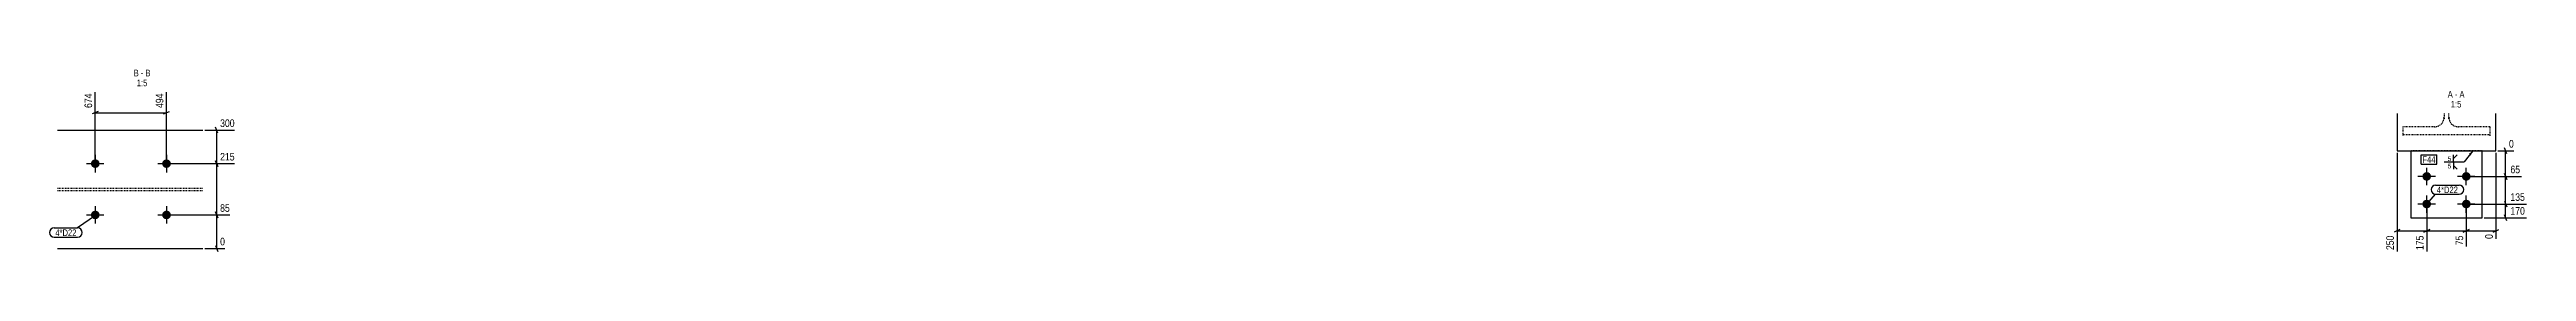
# Model space of a CAD drawing. Header units: millimetres. Extents: x 20 to 94079, y 20 to 5397.
# Drawn here: x 20 to 6277, y 20 to 481 of the extents above; entities that cross this region are included whole.
import ezdxf

# ---------------------------------------------------------------- set-up
doc = ezdxf.new("R2010")
doc.units = ezdxf.units.MM
doc.linetypes.add('DXK_LINE_DOT2', pattern=[3.9198, 1.9599, -1.9599])
for name, color, linetype in [('MÅLSÆTNING', 7, 'Continuous'), ('STÅL', 7, 'Continuous'), ('TEKST', 7, 'Continuous')]:
    doc.layers.add(name, color=color, linetype=linetype)
doc.styles.add('Arial Narrow', font='ARIALN.TTF', dxfattribs={"height": 0.2})

msp = doc.modelspace()

# ---------------------------------------------------------------- hatches: boundary and pattern name
at = {"layer": 'STÅL', "linetype": 'Continuous'}
for color, points in [(4, [(135.5, 253.5, -1), (135.5, 231.5, -1)]), (4, [(315.5, 253.5, -1), (315.5, 231.5, -1)]), (96, [(6014.2, 210.2, -1), (6036.2, 210.2, -1)]), (96, [(6114.2, 210.2, -1), (6136.2, 210.2, -1)]), (96, [(6014.2, 140.2, -1), (6036.2, 140.2, -1)]), (96, [(6114.2, 140.2, -1), (6136.2, 140.2, -1)]), (4, [(135.5, 123.5, -1), (135.5, 101.5, -1)]), (4, [(315.5, 123.5, -1), (315.5, 101.5, -1)])]:
    msp.add_hatch(color=color, dxfattribs=at).paths.add_polyline_path(points)
at = {"layer": 'TEKST', "linetype": 'Continuous'}
msp.add_hatch(color=3, dxfattribs=at).paths.add_polyline_path([(6131.7, 267.3), (6141.8, 275.2), (6136.6, 263.4)])

# ---------------------------------------------------------------- linework, layer by layer
at = {"layer": 'MÅLSÆTNING', "color": 7, "linetype": 'Continuous'}
for p, q in [((135.5, 247.5), (135.5, 423.8)), ((315.5, 247.5), (315.5, 423.8)), ((143, 374.5), (128, 368.5)), ((135.5, 371.5), (315.5, 371.5)), ((308, 368.5), (323, 374.5)), ((412.2, 327.5), (487.5, 327.5)), ((445.4, 320), (439.4, 335)), ((442.4, 242.5), (442.4, 327.5)), ((5950.2, 270.2), (5950.2, 20)), ((6205.2, 275.2), (6245.2, 275.2)), ((6227.5, 267.7), (6221.5, 282.7)), ((6224.5, 210.2), (6224.5, 275.2)), ((320.5, 242.5), (487.5, 242.5)), ((320.5, 242.5), (487.5, 242.5)), ((439.4, 250), (445.4, 235)), ((445.4, 235), (439.4, 250)), ((442.4, 112.5), (442.4, 242.5)), ((6130.2, 210.2), (6264.7, 210.2)), ((6130.2, 210.2), (6264.7, 210.2)), ((6221.5, 217.7), (6227.5, 202.7)), ((6227.5, 202.7), (6221.5, 217.7)), ((6224.5, 140.2), (6224.5, 210.2)), ((6025.2, 135.2), (6025.2, 20)), ((6125.2, 135.2), (6125.2, 32.2)), ((6130.2, 140.2), (6276.9, 140.2)), ((6130.2, 140.2), (6276.9, 140.2)), ((6221.5, 147.7), (6227.5, 132.7)), ((6221.5, 147.7), (6227.5, 132.7)), ((6224.5, 105.2), (6224.5, 140.2)), ((320.5, 112.5), (475.3, 112.5)), ((320.5, 112.5), (475.3, 112.5)), ((439.4, 120), (445.4, 105)), ((445.4, 105), (439.4, 120)), ((442.4, 27.5), (442.4, 112.5)), ((5957.7, 75.3), (5942.7, 69.3)), ((5950.2, 72.3), (6025.2, 72.3)), ((6017.7, 69.3), (6032.7, 75.3)), ((6117.7, 69.3), (6132.7, 75.3)), ((6170.2, 105.2), (6276.9, 105.2)), ((6192.7, 69.3), (6207.7, 75.3)), ((6227.5, 97.7), (6221.5, 112.7)), ((412.2, 27.5), (463.1, 27.5)), ((439.4, 35), (445.4, 20))]:
    msp.add_line(p, q, dxfattribs=at)
at = {"layer": 'STÅL', "color": 2, "linetype": 'Continuous'}
for p, q in [((39.7, 327.5), (407.2, 327.5)), ((5950.2, 369.8), (5950.2, 275.2)), ((6200.2, 275.2), (6200.2, 369.8)), ((5950.2, 275.2), (6200.2, 275.2)), ((39.7, 27.5), (407.2, 27.5))]:
    msp.add_line(p, q, dxfattribs=at)
at = {"layer": 'STÅL', "color": 7, "linetype": 'DXK_LINE_DOT2'}
for p, q in [((6045.2, 335.8), (5965.2, 335.8)), ((5965.2, 335.8), (5965.2, 313)), ((5965.2, 316.7), (6185.2, 316.7)), ((6045.2, 335.8), (6054.4, 337.7)), ((6096, 337.7), (6105.2, 335.8)), ((6185.2, 335.8), (6105.2, 335.8)), ((6185.2, 313), (6185.2, 335.8)), ((39.7, 180.5), (407.2, 180.5)), ((39.7, 174.5), (407.2, 174.5))]:
    msp.add_line(p, q, dxfattribs=at)
at = {"layer": 'STÅL', "color": 4, "linetype": 'Continuous'}
for p, q in [((135.5, 264.5), (135.5, 220.5)), ((315.5, 264.5), (315.5, 220.5)), ((5985.2, 275.2), (5985.2, 105.2)), ((6165.2, 105.2), (6165.2, 275.2)), ((113.5, 242.5), (157.5, 242.5)), ((293.5, 242.5), (337.5, 242.5)), ((135.5, 134.5), (135.5, 90.5)), ((315.5, 134.5), (315.5, 90.5)), ((113.5, 112.5), (157.5, 112.5)), ((293.5, 112.5), (337.5, 112.5)), ((5985.2, 105.2), (6165.2, 105.2))]:
    msp.add_line(p, q, dxfattribs=at)
at = {"layer": 'STÅL', "color": 30, "linetype": 'DXK_LINE_DOT2'}
msp.add_line((6165.2, 275.2), (5985.2, 275.2), dxfattribs=at)
at = {"layer": 'STÅL', "color": 96, "linetype": 'Continuous'}
for p, q in [((6047.2, 210.2), (6003.2, 210.2)), ((6025.2, 188.2), (6025.2, 232.2)), ((6147.2, 210.2), (6103.2, 210.2)), ((6125.2, 188.2), (6125.2, 232.2)), ((6047.2, 140.2), (6003.2, 140.2)), ((6025.2, 118.2), (6025.2, 162.2)), ((6147.2, 140.2), (6103.2, 140.2)), ((6125.2, 118.2), (6125.2, 162.2))]:
    msp.add_line(p, q, dxfattribs=at)
at = {"layer": 'STÅL', "color": 7, "linetype": 'DXK_LINE_DOT2'}
for centre, start, end in [((6045, 359.9), 292.7149, 337.71377), ((6105.3, 359.9), 202.28623, 247.2851)]:
    msp.add_arc(centre, 24.1, start, end, dxfattribs=at)
at = {"layer": 'TEKST', "color": 3, "linetype": 'Continuous'}
msp.add_line((6141.8, 275.2), (6119.6, 246.7), dxfattribs=at)

# ---------------------------------------------------------------- wipeouts: each hides what was drawn before it
at = {"color": 0, "linetype": 'Continuous'}
for points in [[(245.3, 463.8), (245.3, 481.3), (232.5, 481.3), (232.5, 463.8)], [(6091.1, 409.8), (6091.1, 427.3), (6078.3, 427.3), (6078.3, 409.8)]]:
    msp.add_wipeout(points, dxfattribs=at).dxf.layer = 'TEKST'
at = {"color": 0}
msp.add_wipeout([(88, 59.1), (88, 76.6), (34.7, 76.6), (34.7, 59.1)], dxfattribs=at).dxf.layer = 'TEKST'

# ---------------------------------------------------------------- next in the draw order: wipeouts: each hides what was drawn before it
at = {"color": 0, "linetype": 'Continuous'}
for points, layer in [([(131.5, 424.2), (103.5, 424.2), (103.5, 379.6), (131.5, 379.6)], 'MÅLSÆTNING'), ([(491.5, 331.5), (491.5, 359.5), (446.9, 359.5), (446.9, 331.5)], 'MÅLSÆTNING'), ([(491.5, 246.5), (491.5, 274.5), (446.9, 274.5), (446.9, 246.5)], 'MÅLSÆTNING'), ([(6249.2, 279.2), (6249.2, 307.2), (6229, 307.2), (6229, 279.2)], 'MÅLSÆTNING'), ([(6265, 214.2), (6265, 242.2), (6232.7, 242.2), (6232.7, 214.2)], 'MÅLSÆTNING'), ([(479.3, 116.5), (479.3, 144.5), (446.9, 144.5), (446.9, 116.5)], 'MÅLSÆTNING'), ([(6277.2, 144.2), (6277.2, 172.2), (6232.7, 172.2), (6232.7, 144.2)], 'MÅLSÆTNING'), ([(5946.2, 64.2), (5918.2, 64.2), (5918.2, 19.6), (5946.2, 19.6)], 'MÅLSÆTNING'), ([(6021.2, 64.2), (5993.2, 64.2), (5993.2, 19.6), (6021.2, 19.6)], 'MÅLSÆTNING'), ([(467.1, 31.5), (467.1, 59.5), (446.9, 59.5), (446.9, 31.5)], 'MÅLSÆTNING'), ([(256.9, 463.8), (256.9, 481.3), (250.5, 481.3), (250.5, 463.8)], 'TEKST'), ([(6102.7, 409.8), (6102.7, 427.3), (6096.3, 427.3), (6096.3, 409.8)], 'TEKST')]:
    msp.add_wipeout(points, dxfattribs=at).dxf.layer = layer
at = {"color": 0}
for points in [[(6086.9, 248.2), (6086.9, 262.7), (6077.2, 262.7), (6077.2, 248.2)], [(6104, 167.8), (6104, 185.3), (6050.8, 185.3), (6050.8, 167.8)], [(88, 59.1), (88, 76.6), (34.7, 76.6), (34.7, 59.1)]]:
    msp.add_wipeout(points, dxfattribs=at).dxf.layer = 'TEKST'

# ---------------------------------------------------------------- next in the draw order: linework, layer by layer
at = {"layer": 'MÅLSÆTNING', "color": 7, "linetype": 'Continuous'}
for p, q in [((6200.2, 270.2), (6200.2, 51.7)), ((6025.2, 135.2), (6025.2, 20)), ((6032.7, 75.3), (6017.7, 69.3)), ((6025.2, 72.3), (6125.2, 72.3))]:
    msp.add_line(p, q, dxfattribs=at)
at = {"layer": 'TEKST', "color": 3, "linetype": 'Continuous'}
for p, q in [((6093, 255.7), (6093, 264.6)), ((6093, 255.7), (6101.9, 264.6)), ((6093, 246.7), (6093, 255.7))]:
    msp.add_line(p, q, dxfattribs=at)
at = {"layer": 'TEKST', "color": 7, "linetype": 'Continuous'}
for p, q in [((31.7, 79.6), (91, 79.6)), ((135.8, 111.2), (91, 79.6)), ((31.7, 56.1), (91, 56.1))]:
    msp.add_line(p, q, dxfattribs=at)
for centre, start, end in [((31.7, 67.8), 90, 270), ((91, 67.8), 270, 90)]:
    msp.add_arc(centre, 11.8, start, end, dxfattribs=at)

# ---------------------------------------------------------------- next in the draw order: texts
at = {"layer": 'MÅLSÆTNING', "color": 3, "linetype": 'Continuous', "style": 'Arial Narrow'}
for s, p in [('674', (127.5, 383.6)), ('250', (5942.2, 23.6)), ('175', (6017.2, 23.6))]:
    msp.add_text(s, height=19.09, rotation=90.00021, dxfattribs=at).set_placement(p)
for s, height, p in [('300', 19.09, (450.9, 335.5)), ('215', 19.09, (450.9, 250.5)), ('0', 19.1, (6233, 283.2)), ('65', 19.09, (6236.7, 218.2)), ('85', 19.09, (450.9, 120.5)), ('0', 19.1, (450.9, 35.5))]:
    msp.add_text(s, height=height, dxfattribs=at).set_placement(p)
at = {"layer": 'TEKST', "color": 3, "style": 'Arial Narrow'}
msp.add_text('4*D22', height=16.7, dxfattribs=at).set_placement((34.7, 59.1))

# ---------------------------------------------------------------- next in the draw order: wipeouts: each hides what was drawn before it
at = {"color": 0, "linetype": 'Continuous'}
for points, layer in [([(6277.2, 109.2), (6277.2, 137.2), (6232.7, 137.2), (6232.7, 109.2)], 'MÅLSÆTNING'), ([(275, 463.8), (275, 481.3), (262.2, 481.3), (262.2, 463.8)], 'TEKST'), ([(6120.7, 409.8), (6120.7, 427.3), (6108, 427.3), (6108, 409.8)], 'TEKST')]:
    msp.add_wipeout(points, dxfattribs=at).dxf.layer = layer
at = {"color": 0}
msp.add_wipeout([(6104, 167.8), (6104, 185.3), (6050.8, 185.3), (6050.8, 167.8)], dxfattribs=at).dxf.layer = 'TEKST'

# ---------------------------------------------------------------- next in the draw order: linework, layer by layer
at = {"layer": 'TEKST', "color": 7, "linetype": 'Continuous'}
for p, q in [((6047.8, 188.3), (6107, 188.3)), ((6025.2, 140.2), (6047.8, 164.8)), ((6047.8, 164.8), (6107, 164.8))]:
    msp.add_line(p, q, dxfattribs=at)
for centre, start, end in [((6047.8, 176.6), 90, 270), ((6107, 176.6), 270, 90)]:
    msp.add_arc(centre, 11.7, start, end, dxfattribs=at)

# ---------------------------------------------------------------- next in the draw order: texts
at = {"layer": 'MÅLSÆTNING', "color": 3, "linetype": 'Continuous', "style": 'Arial Narrow'}
for s, p in [('135', (6236.7, 148.2)), ('170', (6236.7, 113.2))]:
    msp.add_text(s, height=19.09, dxfattribs=at).set_placement(p)
at = {"layer": 'TEKST', "color": 3, "style": 'Arial Narrow'}
msp.add_text('4*D22', height=16.7, dxfattribs=at).set_placement((6050.8, 167.8))

# ---------------------------------------------------------------- next in the draw order: wipeouts: each hides what was drawn before it
at = {"color": 0, "linetype": 'Continuous'}
for points, layer in [([(6121.2, 64.2), (6093.2, 64.2), (6093.2, 31.8), (6121.2, 31.8)], 'MÅLSÆTNING'), ([(267.1, 438.8), (267.1, 456.3), (240.4, 456.3), (240.4, 438.8)], 'TEKST'), ([(6112.8, 384.8), (6112.8, 402.3), (6086.2, 402.3), (6086.2, 384.8)], 'TEKST'), ([(6086.9, 229.5), (6086.9, 244), (6077.2, 244), (6077.2, 229.5)], 'TEKST')]:
    msp.add_wipeout(points, dxfattribs=at).dxf.layer = layer

# ---------------------------------------------------------------- next in the draw order: linework, layer by layer
at = {"layer": 'MÅLSÆTNING', "color": 7, "linetype": 'Continuous'}
for p, q in [((6125.2, 135.2), (6125.2, 32.2)), ((6132.7, 75.3), (6117.7, 69.3)), ((6125.2, 72.3), (6200.2, 72.3))]:
    msp.add_line(p, q, dxfattribs=at)
at = {"layer": 'STÅL', "color": 7, "linetype": 'DXK_LINE_DOT2'}
for p, q in [((6067.3, 350.8), (6069.2, 360)), ((6069.2, 369.8), (6069.2, 356.3)), ((6081.2, 356.3), (6081.2, 369.8)), ((6081.2, 360), (6083, 350.8))]:
    msp.add_line(p, q, dxfattribs=at)
at = {"layer": 'TEKST', "color": 3, "linetype": 'Continuous'}
for p, q in [((6069.5, 246.7), (6119.6, 246.7)), ((6093, 246.7), (6093, 237.8)), ((6093, 237.8), (6093, 228.9)), ((6093, 237.8), (6101.9, 228.9))]:
    msp.add_line(p, q, dxfattribs=at)

# ---------------------------------------------------------------- next in the draw order: texts
at = {"layer": 'MÅLSÆTNING', "color": 3, "linetype": 'Continuous', "style": 'Arial Narrow'}
msp.add_text('75', height=19.09, rotation=90.00021, dxfattribs=at).set_placement((6117.2, 35.8))
at = {"layer": 'TEKST', "color": 3, "linetype": 'Continuous', "style": 'Arial Narrow'}
for s, height, p in [('B', 16.7, (232.5, 463.8)), ('1:5', 16.7, (240.4, 438.8)), ('-', 16.7, (250.5, 463.8)), ('B', 16.7, (262.2, 463.8)), ('A', 16.7, (6078.3, 409.8)), ('1:5', 16.7, (6086.2, 384.8)), ('-', 16.7, (6096.3, 409.8)), ('A', 16.7, (6108, 409.8)), ('5', 11.9, (6078.2, 230.5))]:
    msp.add_text(s, height=height, dxfattribs=at).set_placement(p)
at = {"layer": 'TEKST', "color": 3, "style": 'Arial Narrow'}
msp.add_text('5', height=11.9, dxfattribs=at).set_placement((6078.2, 249.2))

# ---------------------------------------------------------------- next in the draw order: wipeouts: each hides what was drawn before it
at = {"color": 0, "linetype": 'Continuous'}
for points in [[(311.5, 424.2), (283.5, 424.2), (283.5, 379.6), (311.5, 379.6)], [(6196.2, 67.8), (6168.2, 67.8), (6168.2, 47.7), (6196.2, 47.7)]]:
    msp.add_wipeout(points, dxfattribs=at).dxf.layer = 'MÅLSÆTNING'
at = {"color": 0}
msp.add_wipeout([(6047.4, 244.3), (6047.4, 261.8), (6014.4, 261.8), (6014.4, 244.3)], dxfattribs=at).dxf.layer = 'TEKST'

# ---------------------------------------------------------------- next in the draw order: texts
at = {"layer": 'MÅLSÆTNING', "color": 3, "linetype": 'Continuous', "style": 'Arial Narrow'}
for s, height, p in [('494', 19.09, (307.5, 383.6)), ('0', 19.1, (6192.2, 51.7))]:
    msp.add_text(s, height=height, rotation=90.00021, dxfattribs=at).set_placement(p)

# ---------------------------------------------------------------- next in the draw order: wipeouts: each hides what was drawn before it
at = {"color": 0}
msp.add_wipeout([(6047.4, 244.3), (6047.4, 261.8), (6014.4, 261.8), (6014.4, 244.3)], dxfattribs=at).dxf.layer = 'TEKST'

# ---------------------------------------------------------------- next in the draw order: linework, layer by layer
at = {"layer": 'TEKST', "color": 7, "linetype": 'Continuous'}
for p, q in [((6011.4, 264.8), (6050.4, 264.8)), ((6011.4, 241.3), (6011.4, 264.8)), ((6050.4, 241.3), (6050.4, 264.8)), ((6011.4, 241.3), (6050.4, 241.3))]:
    msp.add_line(p, q, dxfattribs=at)

# ---------------------------------------------------------------- next in the draw order: texts
at = {"layer": 'TEKST', "color": 3, "style": 'Arial Narrow'}
msp.add_text('F44', height=16.7, dxfattribs=at).set_placement((6014.4, 244.3))

doc.saveas('drawing.dxf')
